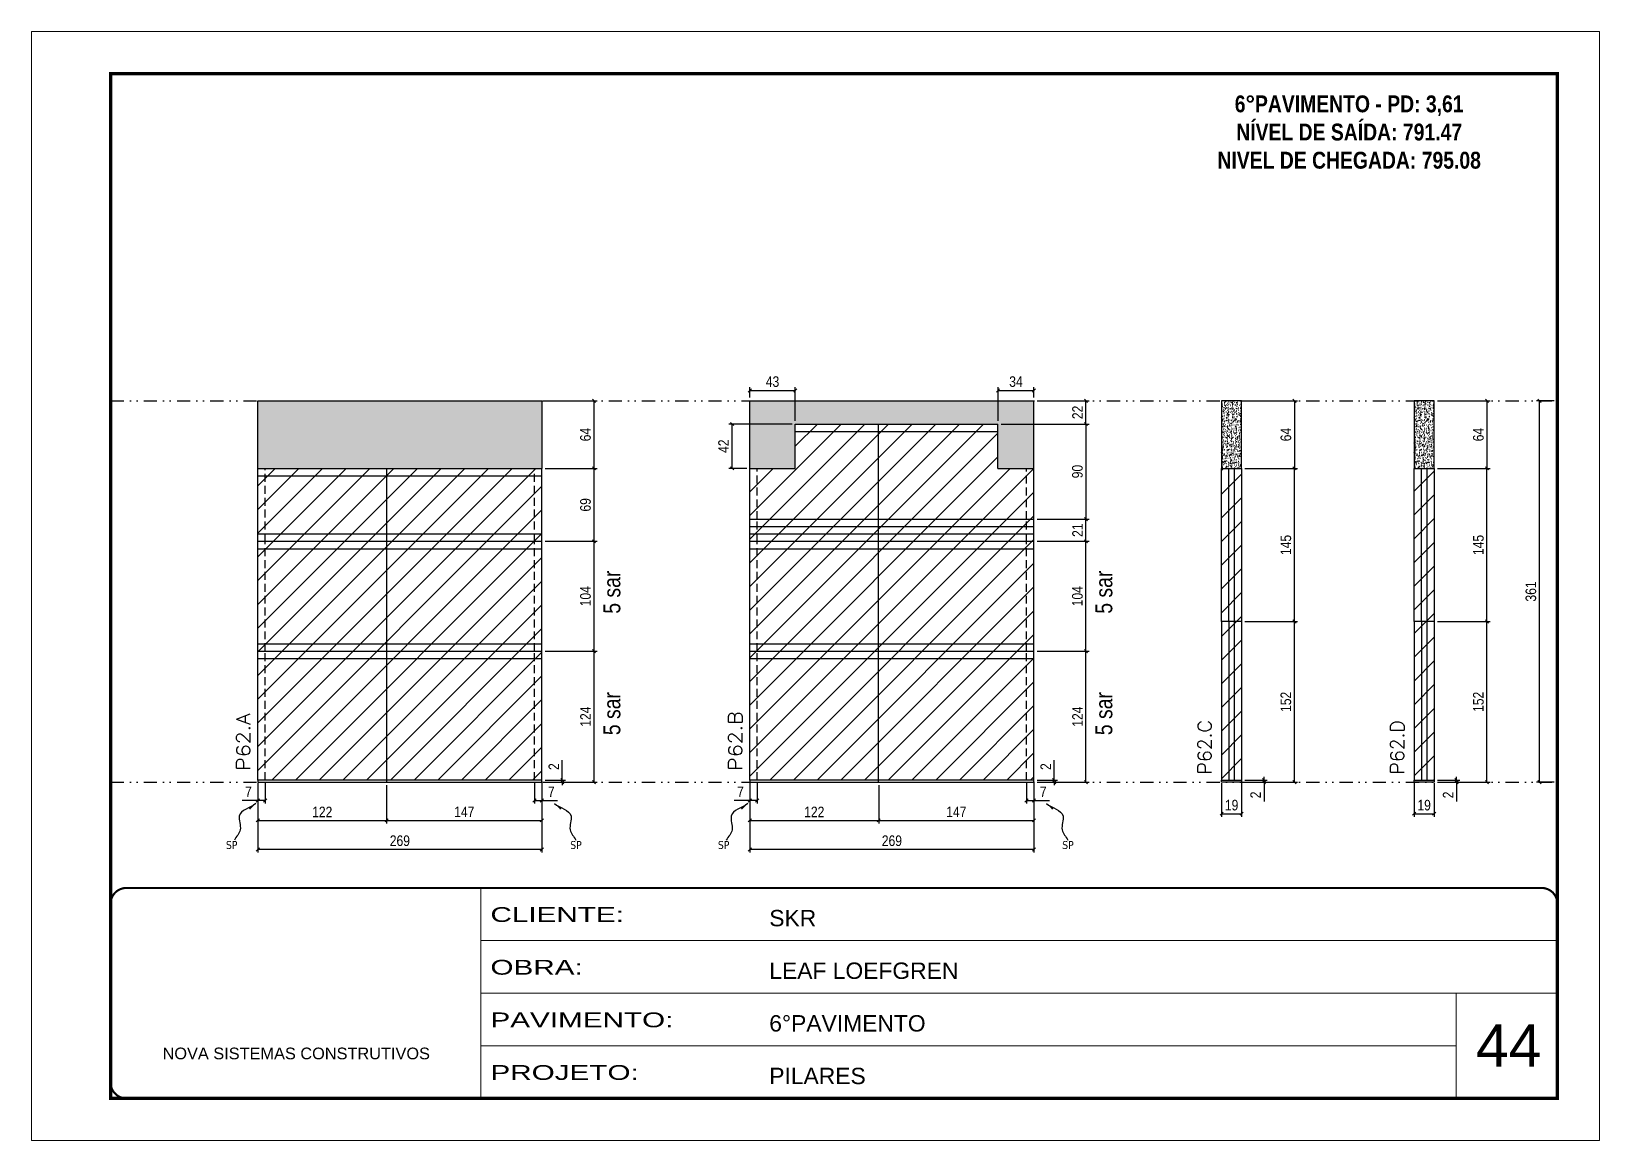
# Model space of a CAD drawing. Extents: x 14400 to 27878, y -21631 to 6985.
# Drawn here: x 19168 to 20653, y -5551 to -4501 of the extents above; entities that cross this region are included whole.
import ezdxf

# ---------------------------------------------------------------- set-up
doc = ezdxf.new("R2010")
doc.units = 0
for name, pattern in [('CONTINUO', [0]), ('DASHED', [0.75, 0.5, -0.25]), ('DIVIDE2', [0.625, 0.25, -0.125, 0, -0.125, 0, -0.125]), ('HIDDEN', [0.375, 0.25, -0.125])]:
    doc.linetypes.add(name, pattern=pattern)
for name, color, linetype, lineweight in [('CARIMBO', 255, 'Continuous', 9), ('Folhas', 255, 'Continuous', 9), ('Hachura', 251, 'Continuous', 9), ('SARRAFO DE PRESSAO', 251, 'DASHED', 9), ('Texto Seção', 7, 'Continuous', 15)]:
    doc.layers.add(name, color=color, linetype=linetype, lineweight=lineweight)
for name, color, linetype in [('COTA', 241, 'Continuous'), ('NOMENCLATURA', 7, 'Continuous'), ('Nível', 160, 'Continuous'), ('Painéis', 200, 'Continuous'), ('SARR_2.2x7', 40, 'Continuous'), ('Sarrafo de Pressão', 42, 'HIDDEN'), ('texto', 7, 'Continuous')]:
    doc.layers.add(name, color=color, linetype=linetype)
doc.styles.add('ARIAL', font='arial.ttf')
doc.styles.add('ARIAL_NARROW', font='ARIALN.TTF', dxfattribs={"height": 0.2})
doc.styles.add('COTA TECNICA', font='techl___.ttf', dxfattribs={"height": 10})
doc.styles.add('COTA TECNICA-50', font='techl___.ttf', dxfattribs={"height": 10})
doc.styles.add('REGUA-120', font='ROMANS.shx', dxfattribs={"height": 15})
doc.styles.add('ROMANC', font='techb___.ttf', dxfattribs={"height": 2.5})
doc.styles.get("Standard").update_dxf_attribs({"font": 'arial.ttf'})
doc.styles.add('Tecnologia', font='')
doc.styles.get('Tecnologia').set_extended_font_data('Forgotten Futurist')
doc.dimstyles.new('COTA PAINEL-50', dxfattribs={"dimtxt": 10, "dimasz": 3, "dimexe": 3, "dimexo": 3, "dimgap": 3, "dimtad": 1, "dimdec": 1, "dimzin": 12, "dimdsep": 46, "dimtxsty": 'COTA TECNICA-50', "dimblk1": 'OBLIQUE', "dimblk2": 'OBLIQUE', "dimsah": 1, "dimcen": 0.9, "dimclrd": 4, "dimclre": 4, "dimclrt": 240, "dimadec": 1, "dimazin": 3, "dimtfac": 1, "dimtdec": 1, "dimtmove": 0, "dimatfit": 3, "dimfxl": 1, "dimtolj": 1, "dimtzin": 12, "dimarcsym": 0})
doc.dimstyles.new('PAINEL', dxfattribs={"dimtxt": 10, "dimasz": 3, "dimexe": 3, "dimexo": 3, "dimgap": 3, "dimtad": 1, "dimdec": 1, "dimzin": 12, "dimdsep": 46, "dimtxsty": 'COTA TECNICA', "dimblk1": 'OBLIQUE', "dimblk2": 'OBLIQUE', "dimsah": 1, "dimcen": 0.9, "dimclrd": 4, "dimclre": 4, "dimclrt": 240, "dimadec": 1, "dimazin": 3, "dimtfac": 1, "dimtdec": 1, "dimtmove": 0, "dimatfit": 3, "dimfxl": 1, "dimtolj": 1, "dimtzin": 12, "dimarcsym": 0})
doc.dimstyles.get("Standard").update_dxf_attribs({"dimtxt": 0.18, "dimasz": 0.18, "dimexe": 0.18, "dimexo": 0.0625, "dimgap": 0.09, "dimtad": 0, "dimtih": 1, "dimtoh": 1, "dimdec": 4, "dimzin": 0, "dimdsep": 46, "dimtxsty": 'Standard', "dimcen": 0.09, "dimadec": 0, "dimazin": 0, "dimtfac": 1, "dimtdec": 4, "dimtofl": 0, "dimtmove": 0, "dimatfit": 3, "dimfxl": 1, "dimtolj": 1, "dimtzin": 0, "dimarcsym": 0})

msp = doc.modelspace()

# ---------------------------------------------------------------- texts
at = {"layer": 'CARIMBO', "style": 'ARIAL'}
msp.add_text('44', height=40, dxfattribs=at).set_placement((20536.33, -5480.88))
at = {"layer": 'NOMENCLATURA', "style": 'ARIAL_NARROW'}
for p in [(19726.16, -5052.25), (20192.01, -5052.25), (19726.16, -5167.22), (20192.01, -5167.22)]:
    msp.add_text('5 sar', height=16, rotation=90, dxfattribs=at).set_placement(p)
at = {"layer": 'NOMENCLATURA', "color": 2, "insert": (20416.31, -4534.96), "char_height": 16, "attachment_point": 2, "style": 'ROMANC'}
msp.add_mtext_dynamic_manual_height_columns('\\P6°PAVIMENTO - PD: 3,61\\PNÍVEL DE SAÍDA: 791.47\\PNIVEL DE CHEGADA: 795.08', width=432.3511, gutter_width=1, heights=[0], dxfattribs=at)
at = {"layer": 'texto', "color": 0, "char_height": 7.5, "attachment_point": 5}
for insert in [(19358.14, -5271.23), (19684.16, -5271.23), (19823.99, -5271.23), (20150.02, -5271.23)]:
    msp.add_mtext('{\\fTahoma|b0|i0|c0|p34;\\C4;SP}', dxfattribs=dict(at, insert=insert))
at = {"layer": 'Texto Seção', "style": 'REGUA-120', "width": 1.1}
for s, p in [('P62.A', (19375.67, -5200.98)), ('P62.B', (19841.52, -5200.98))]:
    msp.add_text(s, height=13, rotation=90, dxfattribs=at).set_placement(p)
at = {"layer": 'Texto Seção', "char_height": 13, "width": 370.6998, "attachment_point": 7, "rotation": 90, "style": 'REGUA-120'}
for s, insert in [('P62.C', (20286.02, -5204.33)), ('P62.D', (20468.33, -5204.33))]:
    msp.add_mtext(s, dxfattribs=dict(at, insert=insert))

# ---------------------------------------------------------------- blocks, each defined once
blk = doc.blocks.new('9999999999')
at = {"color": 30, "linetype": 'CONTINUO'}
for p, q in [((98564.6, 34230.2), (98564.6, 34429.4)), ((98564.6, 34379.6), (99584, 34379.6)), ((98564.6, 34329.8), (99488, 34329.8)), ((99584, 34329.8), (99488, 34329.8)), ((99488, 34329.8), (99488, 34230.2)), ((98564.6, 34280), (99488, 34280))]:
    blk.add_line(p, q, dxfattribs=at)
at = {"color": 30, "linetype": 'CONTINUO', "const_width": 2}
blk.add_lwpolyline([(99584, 34230.2), (99584, 34414.4, 0.414214), (99569, 34429.4), (98229, 34429.4, 0.414214), (98214, 34414.4), (98214, 34245.2, 0.414214), (98229, 34230.2), (99584, 34230.2)], format="xyb", dxfattribs=at)
at = {"layer": 'Folhas'}
blk.add_lwpolyline([(98139, 34190.2), (99624, 34190.2), (99624, 35240.2), (98139, 35240.2)], close=True, dxfattribs=at)
at = {"layer": 'Folhas', "color": 30, "const_width": 3}
blk.add_lwpolyline([(98214, 34230.2), (99584, 34230.2), (99584, 35200.2), (98214, 35200.2)], close=True, dxfattribs=at)
at = {"color": 7, "linetype": 'Continuous', "ltscale": 5, "style": 'ARIAL'}
for s, height, p in [('SKR', 15.48, (98837.7, 34393.1)), ('LEAF LOEFGREN', 15.483, (98837.7, 34343.3)), ('6°PAVIMENTO', 15.483, (98837.7, 34293.5)), ('NOVA SISTEMAS CONSTRUTIVOS', 11.059, (98263.2, 34267.2)), ('PILARES', 15.48, (98837.7, 34243.7))]:
    blk.add_text(s, height=height, dxfattribs=at).set_placement(p)
at = {"layer": 'Folhas', "color": 7, "style": 'Tecnologia', "width": 1.5}
for s, p in [('CLIENTE:', (98573.7, 34397.2)), ('OBRA:', (98573.7, 34347.3)), ('PAVIMENTO:', (98573.7, 34297.5)), ('PROJETO:', (98573.7, 34247.7))]:
    blk.add_text(s, height=14, dxfattribs=at).set_placement(p)
blk = doc.blocks.new('_Oblique')
at = {"color": 0, "linetype": 'ByBlock', "lineweight": -2}
blk.add_line((-0.5, -0.5), (0.5, 0.5), dxfattribs=at)
blk = doc.blocks.new('*D3712')
at = {"layer": 'COTA', "color": 4, "lineweight": -2, "transparency": 16777216}
for p, q in [((19382.9, -5212.7), (19382.9, -5278.4)), ((19651.9, -5212.7), (19651.9, -5278.4)), ((19651.9, -5275.4), (19382.9, -5275.4))]:
    blk.add_line(p, q, dxfattribs=at)
at = {"layer": 'Defpoints', "color": 0, "transparency": 16777216}
for p in [(19382.9, -5209.7), (19651.9, -5209.7), (19382.9, -5275.4)]:
    blk.add_point(p, dxfattribs=at)
at = {"layer": 'COTA', "color": 4, "lineweight": -2, "transparency": 16777216, "xscale": 3, "yscale": 3, "zscale": 3, "rotation": 180}
blk.add_blockref('_Oblique', (19382.9, -5275.4), dxfattribs=at)
at = {"layer": 'COTA', "color": 4, "lineweight": -2, "transparency": 16777216, "xscale": 3, "yscale": 3, "zscale": 3}
blk.add_blockref('_Oblique', (19651.9, -5275.4), dxfattribs=at)
at = {"layer": 'COTA', "color": 240, "transparency": 16777216, "insert": (19517.4, -5267.2), "char_height": 10, "attachment_point": 5, "style": 'COTA TECNICA'}
blk.add_mtext('\\A1;269', dxfattribs=at)
blk = doc.blocks.new('*D3713')
at = {"layer": 'COTA', "color": 4, "lineweight": -2, "transparency": 16777216}
for p, q in [((19644.9, -5212.7), (19644.9, -5232)), ((19651.9, -5214.7), (19651.9, -5232)), ((19644.9, -5229), (19651.9, -5229)), ((19651.9, -5229), (19666.6, -5229))]:
    blk.add_line(p, q, dxfattribs=at)
at = {"layer": 'Defpoints', "color": 0, "transparency": 16777216}
for p in [(19644.9, -5209.7), (19651.9, -5211.7), (19651.9, -5229)]:
    blk.add_point(p, dxfattribs=at)
at = {"layer": 'COTA', "color": 4, "lineweight": -2, "transparency": 16777216, "xscale": 3, "yscale": 3, "zscale": 3, "rotation": 180}
blk.add_blockref('_Oblique', (19644.9, -5229), dxfattribs=at)
at = {"layer": 'COTA', "color": 4, "lineweight": -2, "transparency": 16777216, "xscale": 3, "yscale": 3, "zscale": 3}
blk.add_blockref('_Oblique', (19651.9, -5229), dxfattribs=at)
at = {"layer": 'COTA', "color": 240, "transparency": 16777216, "insert": (19660.8, -5220.9), "char_height": 10, "attachment_point": 5, "style": 'COTA TECNICA-50'}
blk.add_mtext('\\A1;7', dxfattribs=at)
blk = doc.blocks.new('*D3714')
at = {"layer": 'COTA', "color": 4, "lineweight": -2, "transparency": 16777216}
for p, q in [((19382.9, -5214.7), (19382.9, -5232)), ((19389.9, -5212.7), (19389.9, -5232)), ((19382.9, -5229), (19368.2, -5229)), ((19389.9, -5229), (19382.9, -5229))]:
    blk.add_line(p, q, dxfattribs=at)
at = {"layer": 'Defpoints', "color": 0, "transparency": 16777216}
for p in [(19382.9, -5211.7), (19389.9, -5209.7), (19382.9, -5229)]:
    blk.add_point(p, dxfattribs=at)
at = {"layer": 'COTA', "color": 4, "lineweight": -2, "transparency": 16777216, "xscale": 3, "yscale": 3, "zscale": 3, "rotation": 180}
blk.add_blockref('_Oblique', (19382.9, -5229), dxfattribs=at)
at = {"layer": 'COTA', "color": 4, "lineweight": -2, "transparency": 16777216, "xscale": 3, "yscale": 3, "zscale": 3}
blk.add_blockref('_Oblique', (19389.9, -5229), dxfattribs=at)
at = {"layer": 'COTA', "color": 240, "transparency": 16777216, "insert": (19374, -5220.9), "char_height": 10, "attachment_point": 5, "style": 'COTA TECNICA-50'}
blk.add_mtext('\\A1;7', dxfattribs=at)
blk = doc.blocks.new('*D3715')
at = {"layer": 'COTA', "color": 4, "lineweight": -2, "transparency": 16777216}
for p, q in [((19671.2, -5209.7), (19671.2, -5190.9)), ((19654.9, -5209.7), (19674.2, -5209.7)), ((19654.9, -5211.7), (19674.2, -5211.7)), ((19671.2, -5211.7), (19671.2, -5209.7)), ((19671.2, -5211.7), (19671.2, -5214.7))]:
    blk.add_line(p, q, dxfattribs=at)
at = {"layer": 'Defpoints', "color": 0, "transparency": 16777216}
for p in [(19651.9, -5209.7), (19651.9, -5211.7), (19671.2, -5211.7)]:
    blk.add_point(p, dxfattribs=at)
at = {"layer": 'COTA', "color": 4, "lineweight": -2, "transparency": 16777216, "xscale": 3, "yscale": 3, "zscale": 3}
for p, rotation in [((19671.2, -5209.7), 270), ((19671.2, -5211.7), 90)]:
    blk.add_blockref('_Oblique', p, dxfattribs=dict(at, rotation=rotation))
at = {"layer": 'COTA', "color": 240, "transparency": 16777216, "insert": (19663.2, -5197), "char_height": 10, "attachment_point": 5, "rotation": 90, "style": 'COTA TECNICA-50'}
blk.add_mtext('\\A1;2', dxfattribs=at)
blk = doc.blocks.new('*D3716')
at = {"layer": 'COTA', "color": 4, "linetype": 'ByBlock', "lineweight": -2, "transparency": 16777216}
for p, q in [((19654.9, -5087.7), (19704.3, -5087.7)), ((19701.3, -5211.7), (19701.3, -5087.7)), ((19654.9, -5211.7), (19704.3, -5211.7))]:
    blk.add_line(p, q, dxfattribs=at)
at = {"layer": 'Defpoints', "color": 0, "linetype": 'ByBlock', "transparency": 16777216}
for p in [(19651.9, -5087.7), (19701.3, -5087.7), (19651.9, -5211.7)]:
    blk.add_point(p, dxfattribs=at)
at = {"layer": 'COTA', "color": 4, "linetype": 'ByBlock', "lineweight": -2, "transparency": 16777216, "xscale": 3, "yscale": 3, "zscale": 3}
for p, rotation in [((19701.3, -5087.7), 90), ((19701.3, -5211.7), 270)]:
    blk.add_blockref('_Oblique', p, dxfattribs=dict(at, rotation=rotation))
at = {"layer": 'COTA', "color": 240, "linetype": 'ByBlock', "transparency": 16777216, "insert": (19693.2, -5149.7), "char_height": 10, "attachment_point": 5, "rotation": 90, "style": 'COTA TECNICA'}
blk.add_mtext('\\A1;124', dxfattribs=at)
blk = doc.blocks.new('*D3717')
at = {"layer": 'COTA', "color": 4, "lineweight": -2, "transparency": 16777216}
for p, q in [((19504.9, -5214.7), (19504.9, -5250.9)), ((19651.9, -5214.7), (19651.9, -5250.9)), ((19504.9, -5247.9), (19651.9, -5247.9))]:
    blk.add_line(p, q, dxfattribs=at)
at = {"layer": 'Defpoints', "color": 0, "transparency": 16777216}
for p in [(19504.9, -5211.7), (19651.9, -5211.7), (19651.9, -5247.9)]:
    blk.add_point(p, dxfattribs=at)
at = {"layer": 'COTA', "color": 4, "lineweight": -2, "transparency": 16777216, "xscale": 3, "yscale": 3, "zscale": 3, "rotation": 180}
blk.add_blockref('_Oblique', (19504.9, -5247.9), dxfattribs=at)
at = {"layer": 'COTA', "color": 4, "lineweight": -2, "transparency": 16777216, "xscale": 3, "yscale": 3, "zscale": 3}
blk.add_blockref('_Oblique', (19651.9, -5247.9), dxfattribs=at)
at = {"layer": 'COTA', "color": 240, "transparency": 16777216, "insert": (19578.4, -5239.8), "char_height": 10, "attachment_point": 5, "style": 'COTA TECNICA'}
blk.add_mtext('\\A1;147', dxfattribs=at)
blk = doc.blocks.new('*D3718')
at = {"layer": 'COTA', "color": 4, "lineweight": -2, "transparency": 16777216}
for p, q in [((19382.9, -5214.7), (19382.9, -5250.9)), ((19504.9, -5214.7), (19504.9, -5250.9)), ((19382.9, -5247.9), (19504.9, -5247.9))]:
    blk.add_line(p, q, dxfattribs=at)
at = {"layer": 'Defpoints', "color": 0, "transparency": 16777216}
for p in [(19382.9, -5211.7), (19504.9, -5211.7), (19504.9, -5247.9)]:
    blk.add_point(p, dxfattribs=at)
at = {"layer": 'COTA', "color": 4, "lineweight": -2, "transparency": 16777216, "xscale": 3, "yscale": 3, "zscale": 3, "rotation": 180}
blk.add_blockref('_Oblique', (19382.9, -5247.9), dxfattribs=at)
at = {"layer": 'COTA', "color": 4, "lineweight": -2, "transparency": 16777216, "xscale": 3, "yscale": 3, "zscale": 3}
blk.add_blockref('_Oblique', (19504.9, -5247.9), dxfattribs=at)
at = {"layer": 'COTA', "color": 240, "transparency": 16777216, "insert": (19443.9, -5239.9), "char_height": 10, "attachment_point": 5, "style": 'COTA TECNICA'}
blk.add_mtext('\\A1;122', dxfattribs=at)
blk = doc.blocks.new('*D3719')
at = {"layer": 'COTA', "color": 4, "lineweight": -2, "transparency": 16777216}
for p, q in [((20295.5, -5212.7), (20295.5, -5244.6)), ((20314.5, -5212.7), (20314.5, -5244.6)), ((20295.5, -5241.6), (20314.5, -5241.6))]:
    blk.add_line(p, q, dxfattribs=at)
at = {"layer": 'Defpoints', "color": 0, "transparency": 16777216}
for p in [(20295.5, -5209.7), (20314.5, -5209.7), (20314.5, -5241.6)]:
    blk.add_point(p, dxfattribs=at)
at = {"layer": 'COTA', "color": 4, "lineweight": -2, "transparency": 16777216, "xscale": 3, "yscale": 3, "zscale": 3, "rotation": 180}
blk.add_blockref('_Oblique', (20295.5, -5241.6), dxfattribs=at)
at = {"layer": 'COTA', "color": 4, "lineweight": -2, "transparency": 16777216, "xscale": 3, "yscale": 3, "zscale": 3}
blk.add_blockref('_Oblique', (20314.5, -5241.6), dxfattribs=at)
at = {"layer": 'COTA', "color": 240, "transparency": 16777216, "insert": (20305, -5233.5), "char_height": 10, "attachment_point": 5, "style": 'COTA TECNICA'}
blk.add_mtext('\\A1;19', dxfattribs=at)
blk = doc.blocks.new('*D3720')
at = {"layer": 'COTA', "color": 4, "lineweight": -2, "transparency": 16777216}
for p, q in [((20317.5, -5209.7), (20338.7, -5209.7)), ((20317.5, -5211.7), (20338.7, -5211.7)), ((20335.7, -5209.7), (20335.7, -5206.7)), ((20335.7, -5209.7), (20335.7, -5211.7)), ((20335.7, -5211.7), (20335.7, -5229.9))]:
    blk.add_line(p, q, dxfattribs=at)
at = {"layer": 'Defpoints', "color": 0, "transparency": 16777216}
for p in [(20314.5, -5209.7), (20314.5, -5211.7), (20335.7, -5209.7)]:
    blk.add_point(p, dxfattribs=at)
at = {"layer": 'COTA', "color": 4, "lineweight": -2, "transparency": 16777216, "xscale": 3, "yscale": 3, "zscale": 3}
for p, rotation in [((20335.7, -5209.7), 270), ((20335.7, -5211.7), 90)]:
    blk.add_blockref('_Oblique', p, dxfattribs=dict(at, rotation=rotation))
at = {"layer": 'COTA', "color": 240, "transparency": 16777216, "insert": (20327.7, -5223.8), "char_height": 10, "attachment_point": 5, "rotation": 90, "style": 'COTA TECNICA-50'}
blk.add_mtext('\\A1;2', dxfattribs=at)
blk = doc.blocks.new('*D3721')
at = {"layer": 'COTA', "color": 4, "linetype": 'ByBlock', "lineweight": -2, "transparency": 16777216}
for p, q in [((20317.5, -4850.7), (20367.5, -4850.7)), ((20364.5, -4850.7), (20364.5, -4914.7)), ((20317.5, -4914.7), (20367.5, -4914.7))]:
    blk.add_line(p, q, dxfattribs=at)
at = {"layer": 'Defpoints', "color": 0, "linetype": 'ByBlock', "transparency": 16777216}
for p in [(20314.5, -4850.7), (20314.5, -4914.7), (20364.5, -4914.7)]:
    blk.add_point(p, dxfattribs=at)
at = {"layer": 'COTA', "color": 4, "linetype": 'ByBlock', "lineweight": -2, "transparency": 16777216, "xscale": 3, "yscale": 3, "zscale": 3}
for p, rotation in [((20364.5, -4850.7), 90), ((20364.5, -4914.7), 270)]:
    blk.add_blockref('_Oblique', p, dxfattribs=dict(at, rotation=rotation))
at = {"layer": 'COTA', "color": 240, "linetype": 'ByBlock', "transparency": 16777216, "insert": (20356.4, -4882.7), "char_height": 10, "attachment_point": 5, "rotation": 90, "style": 'COTA TECNICA'}
blk.add_mtext('\\A1;64', dxfattribs=at)
blk = doc.blocks.new('*D3722')
at = {"layer": 'COTA', "color": 4, "lineweight": -2, "transparency": 16777216}
for p, q in [((20317.5, -5059.7), (20367.5, -5059.7)), ((20364.5, -5211.7), (20364.5, -5059.7)), ((20317.5, -5211.7), (20367.5, -5211.7))]:
    blk.add_line(p, q, dxfattribs=at)
at = {"layer": 'Defpoints', "color": 0, "transparency": 16777216}
for p in [(20314.5, -5059.7), (20364.5, -5059.7), (20314.5, -5211.7)]:
    blk.add_point(p, dxfattribs=at)
at = {"layer": 'COTA', "color": 4, "lineweight": -2, "transparency": 16777216, "xscale": 3, "yscale": 3, "zscale": 3}
for p, rotation in [((20364.5, -5059.7), 90), ((20364.5, -5211.7), 270)]:
    blk.add_blockref('_Oblique', p, dxfattribs=dict(at, rotation=rotation))
at = {"layer": 'COTA', "color": 240, "transparency": 16777216, "insert": (20356.4, -5135.7), "char_height": 10, "attachment_point": 5, "rotation": 90, "style": 'COTA TECNICA-50'}
blk.add_mtext('\\A1;152', dxfattribs=at)
blk = doc.blocks.new('*D3723')
at = {"layer": 'COTA', "color": 4, "lineweight": -2, "transparency": 16777216}
for p, q in [((20477.8, -5212.7), (20477.8, -5244.6)), ((20496.8, -5212.7), (20496.8, -5244.6)), ((20477.8, -5241.6), (20496.8, -5241.6))]:
    blk.add_line(p, q, dxfattribs=at)
at = {"layer": 'Defpoints', "color": 0, "transparency": 16777216}
for p in [(20477.8, -5209.7), (20496.8, -5209.7), (20496.8, -5241.6)]:
    blk.add_point(p, dxfattribs=at)
at = {"layer": 'COTA', "color": 4, "lineweight": -2, "transparency": 16777216, "xscale": 3, "yscale": 3, "zscale": 3, "rotation": 180}
blk.add_blockref('_Oblique', (20477.8, -5241.6), dxfattribs=at)
at = {"layer": 'COTA', "color": 4, "lineweight": -2, "transparency": 16777216, "xscale": 3, "yscale": 3, "zscale": 3}
blk.add_blockref('_Oblique', (20496.8, -5241.6), dxfattribs=at)
at = {"layer": 'COTA', "color": 240, "transparency": 16777216, "insert": (20487.3, -5233.5), "char_height": 10, "attachment_point": 5, "style": 'COTA TECNICA'}
blk.add_mtext('\\A1;19', dxfattribs=at)
blk = doc.blocks.new('*D3724')
at = {"layer": 'COTA', "color": 4, "lineweight": -2, "transparency": 16777216}
for p, q in [((20499.8, -5209.7), (20521, -5209.7)), ((20499.8, -5211.7), (20521, -5211.7)), ((20518, -5209.7), (20518, -5206.7)), ((20518, -5209.7), (20518, -5211.7)), ((20518, -5211.7), (20518, -5229.9))]:
    blk.add_line(p, q, dxfattribs=at)
at = {"layer": 'Defpoints', "color": 0, "transparency": 16777216}
for p in [(20496.8, -5209.7), (20496.8, -5211.7), (20518, -5209.7)]:
    blk.add_point(p, dxfattribs=at)
at = {"layer": 'COTA', "color": 4, "lineweight": -2, "transparency": 16777216, "xscale": 3, "yscale": 3, "zscale": 3}
for p, rotation in [((20518, -5209.7), 270), ((20518, -5211.7), 90)]:
    blk.add_blockref('_Oblique', p, dxfattribs=dict(at, rotation=rotation))
at = {"layer": 'COTA', "color": 240, "transparency": 16777216, "insert": (20510, -5223.8), "char_height": 10, "attachment_point": 5, "rotation": 90, "style": 'COTA TECNICA-50'}
blk.add_mtext('\\A1;2', dxfattribs=at)
blk = doc.blocks.new('*D3725')
at = {"layer": 'COTA', "color": 4, "linetype": 'ByBlock', "lineweight": -2, "transparency": 16777216}
for p, q in [((20499.8, -4850.7), (20549.8, -4850.7)), ((20546.8, -4850.7), (20546.8, -4914.7)), ((20499.8, -4914.7), (20549.8, -4914.7))]:
    blk.add_line(p, q, dxfattribs=at)
at = {"layer": 'Defpoints', "color": 0, "linetype": 'ByBlock', "transparency": 16777216}
for p in [(20496.8, -4850.7), (20496.8, -4914.7), (20546.8, -4914.7)]:
    blk.add_point(p, dxfattribs=at)
at = {"layer": 'COTA', "color": 4, "linetype": 'ByBlock', "lineweight": -2, "transparency": 16777216, "xscale": 3, "yscale": 3, "zscale": 3}
for p, rotation in [((20546.8, -4850.7), 90), ((20546.8, -4914.7), 270)]:
    blk.add_blockref('_Oblique', p, dxfattribs=dict(at, rotation=rotation))
at = {"layer": 'COTA', "color": 240, "linetype": 'ByBlock', "transparency": 16777216, "insert": (20538.7, -4882.7), "char_height": 10, "attachment_point": 5, "rotation": 90, "style": 'COTA TECNICA'}
blk.add_mtext('\\A1;64', dxfattribs=at)
blk = doc.blocks.new('*D3726')
at = {"layer": 'COTA', "color": 4, "lineweight": -2, "transparency": 16777216}
for p, q in [((20499.8, -5059.7), (20549.8, -5059.7)), ((20546.8, -5211.7), (20546.8, -5059.7)), ((20499.8, -5211.7), (20549.8, -5211.7))]:
    blk.add_line(p, q, dxfattribs=at)
at = {"layer": 'Defpoints', "color": 0, "transparency": 16777216}
for p in [(20496.8, -5059.7), (20546.8, -5059.7), (20496.8, -5211.7)]:
    blk.add_point(p, dxfattribs=at)
at = {"layer": 'COTA', "color": 4, "lineweight": -2, "transparency": 16777216, "xscale": 3, "yscale": 3, "zscale": 3}
for p, rotation in [((20546.8, -5059.7), 90), ((20546.8, -5211.7), 270)]:
    blk.add_blockref('_Oblique', p, dxfattribs=dict(at, rotation=rotation))
at = {"layer": 'COTA', "color": 240, "transparency": 16777216, "insert": (20538.7, -5135.7), "char_height": 10, "attachment_point": 5, "rotation": 90, "style": 'COTA TECNICA-50'}
blk.add_mtext('\\A1;152', dxfattribs=at)
blk = doc.blocks.new('*D3727')
at = {"layer": 'COTA', "color": 4, "lineweight": -2, "transparency": 16777216}
for p, q in [((20317.5, -4914.7), (20367.5, -4914.7)), ((20364.5, -5059.7), (20364.5, -4914.7)), ((20317.5, -5059.7), (20367.5, -5059.7))]:
    blk.add_line(p, q, dxfattribs=at)
at = {"layer": 'Defpoints', "color": 0, "transparency": 16777216}
for p in [(20314.5, -4914.7), (20364.5, -4914.7), (20314.5, -5059.7)]:
    blk.add_point(p, dxfattribs=at)
at = {"layer": 'COTA', "color": 4, "lineweight": -2, "transparency": 16777216, "xscale": 3, "yscale": 3, "zscale": 3}
for p, rotation in [((20364.5, -4914.7), 90), ((20364.5, -5059.7), 270)]:
    blk.add_blockref('_Oblique', p, dxfattribs=dict(at, rotation=rotation))
at = {"layer": 'COTA', "color": 240, "transparency": 16777216, "insert": (20356.4, -4987.2), "char_height": 10, "attachment_point": 5, "rotation": 90, "style": 'COTA TECNICA'}
blk.add_mtext('\\A1;145', dxfattribs=at)
blk = doc.blocks.new('*D3728')
at = {"layer": 'COTA', "color": 4, "lineweight": -2, "transparency": 16777216}
for p, q in [((20499.8, -4914.7), (20549.8, -4914.7)), ((20546.8, -5059.7), (20546.8, -4914.7)), ((20499.8, -5059.7), (20549.8, -5059.7))]:
    blk.add_line(p, q, dxfattribs=at)
at = {"layer": 'Defpoints', "color": 0, "transparency": 16777216}
for p in [(20496.8, -4914.7), (20546.8, -4914.7), (20496.8, -5059.7)]:
    blk.add_point(p, dxfattribs=at)
at = {"layer": 'COTA', "color": 4, "lineweight": -2, "transparency": 16777216, "xscale": 3, "yscale": 3, "zscale": 3}
for p, rotation in [((20546.8, -4914.7), 90), ((20546.8, -5059.7), 270)]:
    blk.add_blockref('_Oblique', p, dxfattribs=dict(at, rotation=rotation))
at = {"layer": 'COTA', "color": 240, "transparency": 16777216, "insert": (20538.7, -4987.2), "char_height": 10, "attachment_point": 5, "rotation": 90, "style": 'COTA TECNICA'}
blk.add_mtext('\\A1;145', dxfattribs=at)
blk = doc.blocks.new('*D3729')
at = {"layer": 'COTA', "color": 4, "lineweight": -2, "transparency": 16777216}
for p, q in [((19654.9, -4983.7), (19704.3, -4983.7)), ((19701.3, -5087.7), (19701.3, -4983.7)), ((19654.9, -5087.7), (19704.3, -5087.7))]:
    blk.add_line(p, q, dxfattribs=at)
at = {"layer": 'Defpoints', "color": 0, "transparency": 16777216}
for p in [(19651.9, -4983.7), (19701.3, -4983.7), (19651.9, -5087.7)]:
    blk.add_point(p, dxfattribs=at)
at = {"layer": 'COTA', "color": 4, "lineweight": -2, "transparency": 16777216, "xscale": 3, "yscale": 3, "zscale": 3}
for p, rotation in [((19701.3, -4983.7), 90), ((19701.3, -5087.7), 270)]:
    blk.add_blockref('_Oblique', p, dxfattribs=dict(at, rotation=rotation))
at = {"layer": 'COTA', "color": 240, "transparency": 16777216, "insert": (19693.2, -5035.7), "char_height": 10, "attachment_point": 5, "rotation": 90, "style": 'COTA TECNICA'}
blk.add_mtext('\\A1;104', dxfattribs=at)
blk = doc.blocks.new('*D3730')
at = {"layer": 'COTA', "color": 4, "lineweight": -2, "transparency": 16777216}
for p, q in [((19848.8, -5212.7), (19848.8, -5278.4)), ((20117.8, -5212.7), (20117.8, -5278.4)), ((20117.8, -5275.4), (19848.8, -5275.4))]:
    blk.add_line(p, q, dxfattribs=at)
at = {"layer": 'Defpoints', "color": 0, "transparency": 16777216}
for p in [(19848.8, -5209.7), (20117.8, -5209.7), (19848.8, -5275.4)]:
    blk.add_point(p, dxfattribs=at)
at = {"layer": 'COTA', "color": 4, "lineweight": -2, "transparency": 16777216, "xscale": 3, "yscale": 3, "zscale": 3, "rotation": 180}
blk.add_blockref('_Oblique', (19848.8, -5275.4), dxfattribs=at)
at = {"layer": 'COTA', "color": 4, "lineweight": -2, "transparency": 16777216, "xscale": 3, "yscale": 3, "zscale": 3}
blk.add_blockref('_Oblique', (20117.8, -5275.4), dxfattribs=at)
at = {"layer": 'COTA', "color": 240, "transparency": 16777216, "insert": (19983.3, -5267.2), "char_height": 10, "attachment_point": 5, "style": 'COTA TECNICA'}
blk.add_mtext('\\A1;269', dxfattribs=at)
blk = doc.blocks.new('*D3731')
at = {"layer": 'COTA', "color": 4, "lineweight": -2, "transparency": 16777216}
for p, q in [((20110.8, -5212.7), (20110.8, -5232)), ((20117.8, -5214.7), (20117.8, -5232)), ((20110.8, -5229), (20117.8, -5229)), ((20117.8, -5229), (20132.5, -5229))]:
    blk.add_line(p, q, dxfattribs=at)
at = {"layer": 'Defpoints', "color": 0, "transparency": 16777216}
for p in [(20110.8, -5209.7), (20117.8, -5211.7), (20117.8, -5229)]:
    blk.add_point(p, dxfattribs=at)
at = {"layer": 'COTA', "color": 4, "lineweight": -2, "transparency": 16777216, "xscale": 3, "yscale": 3, "zscale": 3, "rotation": 180}
blk.add_blockref('_Oblique', (20110.8, -5229), dxfattribs=at)
at = {"layer": 'COTA', "color": 4, "lineweight": -2, "transparency": 16777216, "xscale": 3, "yscale": 3, "zscale": 3}
blk.add_blockref('_Oblique', (20117.8, -5229), dxfattribs=at)
at = {"layer": 'COTA', "color": 240, "transparency": 16777216, "insert": (20126.6, -5220.9), "char_height": 10, "attachment_point": 5, "style": 'COTA TECNICA-50'}
blk.add_mtext('\\A1;7', dxfattribs=at)
blk = doc.blocks.new('*D3732')
at = {"layer": 'COTA', "color": 4, "lineweight": -2, "transparency": 16777216}
for p, q in [((19848.8, -5214.7), (19848.8, -5232)), ((19855.8, -5212.7), (19855.8, -5232)), ((19848.8, -5229), (19834, -5229)), ((19855.8, -5229), (19848.8, -5229))]:
    blk.add_line(p, q, dxfattribs=at)
at = {"layer": 'Defpoints', "color": 0, "transparency": 16777216}
for p in [(19848.8, -5211.7), (19855.8, -5209.7), (19848.8, -5229)]:
    blk.add_point(p, dxfattribs=at)
at = {"layer": 'COTA', "color": 4, "lineweight": -2, "transparency": 16777216, "xscale": 3, "yscale": 3, "zscale": 3, "rotation": 180}
blk.add_blockref('_Oblique', (19848.8, -5229), dxfattribs=at)
at = {"layer": 'COTA', "color": 4, "lineweight": -2, "transparency": 16777216, "xscale": 3, "yscale": 3, "zscale": 3}
blk.add_blockref('_Oblique', (19855.8, -5229), dxfattribs=at)
at = {"layer": 'COTA', "color": 240, "transparency": 16777216, "insert": (19839.9, -5220.9), "char_height": 10, "attachment_point": 5, "style": 'COTA TECNICA-50'}
blk.add_mtext('\\A1;7', dxfattribs=at)
blk = doc.blocks.new('*D3733')
at = {"layer": 'COTA', "color": 4, "lineweight": -2, "transparency": 16777216}
for p, q in [((20137, -5209.7), (20137, -5190.9)), ((20120.8, -5209.7), (20140, -5209.7)), ((20120.8, -5211.7), (20140, -5211.7)), ((20137, -5211.7), (20137, -5209.7)), ((20137, -5211.7), (20137, -5214.7))]:
    blk.add_line(p, q, dxfattribs=at)
at = {"layer": 'Defpoints', "color": 0, "transparency": 16777216}
for p in [(20117.8, -5209.7), (20117.8, -5211.7), (20137, -5211.7)]:
    blk.add_point(p, dxfattribs=at)
at = {"layer": 'COTA', "color": 4, "lineweight": -2, "transparency": 16777216, "xscale": 3, "yscale": 3, "zscale": 3}
for p, rotation in [((20137, -5209.7), 270), ((20137, -5211.7), 90)]:
    blk.add_blockref('_Oblique', p, dxfattribs=dict(at, rotation=rotation))
at = {"layer": 'COTA', "color": 240, "transparency": 16777216, "insert": (20129, -5197), "char_height": 10, "attachment_point": 5, "rotation": 90, "style": 'COTA TECNICA-50'}
blk.add_mtext('\\A1;2', dxfattribs=at)
blk = doc.blocks.new('*D3734')
at = {"layer": 'COTA', "color": 4, "linetype": 'ByBlock', "lineweight": -2, "transparency": 16777216}
for p, q in [((20120.8, -5087.7), (20170.1, -5087.7)), ((20167.1, -5211.7), (20167.1, -5087.7)), ((20120.8, -5211.7), (20170.1, -5211.7))]:
    blk.add_line(p, q, dxfattribs=at)
at = {"layer": 'Defpoints', "color": 0, "linetype": 'ByBlock', "transparency": 16777216}
for p in [(20117.8, -5087.7), (20167.1, -5087.7), (20117.8, -5211.7)]:
    blk.add_point(p, dxfattribs=at)
at = {"layer": 'COTA', "color": 4, "linetype": 'ByBlock', "lineweight": -2, "transparency": 16777216, "xscale": 3, "yscale": 3, "zscale": 3}
for p, rotation in [((20167.1, -5087.7), 90), ((20167.1, -5211.7), 270)]:
    blk.add_blockref('_Oblique', p, dxfattribs=dict(at, rotation=rotation))
at = {"layer": 'COTA', "color": 240, "linetype": 'ByBlock', "transparency": 16777216, "insert": (20159.1, -5149.7), "char_height": 10, "attachment_point": 5, "rotation": 90, "style": 'COTA TECNICA'}
blk.add_mtext('\\A1;124', dxfattribs=at)
blk = doc.blocks.new('*D3735')
at = {"layer": 'COTA', "color": 4, "lineweight": -2, "transparency": 16777216}
for p, q in [((19970.8, -5214.7), (19970.8, -5250.9)), ((20117.8, -5214.7), (20117.8, -5250.9)), ((19970.8, -5247.9), (20117.8, -5247.9))]:
    blk.add_line(p, q, dxfattribs=at)
at = {"layer": 'Defpoints', "color": 0, "transparency": 16777216}
for p in [(19970.8, -5211.7), (20117.8, -5211.7), (20117.8, -5247.9)]:
    blk.add_point(p, dxfattribs=at)
at = {"layer": 'COTA', "color": 4, "lineweight": -2, "transparency": 16777216, "xscale": 3, "yscale": 3, "zscale": 3, "rotation": 180}
blk.add_blockref('_Oblique', (19970.8, -5247.9), dxfattribs=at)
at = {"layer": 'COTA', "color": 4, "lineweight": -2, "transparency": 16777216, "xscale": 3, "yscale": 3, "zscale": 3}
blk.add_blockref('_Oblique', (20117.8, -5247.9), dxfattribs=at)
at = {"layer": 'COTA', "color": 240, "transparency": 16777216, "insert": (20044.3, -5239.8), "char_height": 10, "attachment_point": 5, "style": 'COTA TECNICA'}
blk.add_mtext('\\A1;147', dxfattribs=at)
blk = doc.blocks.new('*D3736')
at = {"layer": 'COTA', "color": 4, "lineweight": -2, "transparency": 16777216}
for p, q in [((19848.8, -5214.7), (19848.8, -5250.9)), ((19970.8, -5214.7), (19970.8, -5250.9)), ((19848.8, -5247.9), (19970.8, -5247.9))]:
    blk.add_line(p, q, dxfattribs=at)
at = {"layer": 'Defpoints', "color": 0, "transparency": 16777216}
for p in [(19848.8, -5211.7), (19970.8, -5211.7), (19970.8, -5247.9)]:
    blk.add_point(p, dxfattribs=at)
at = {"layer": 'COTA', "color": 4, "lineweight": -2, "transparency": 16777216, "xscale": 3, "yscale": 3, "zscale": 3, "rotation": 180}
blk.add_blockref('_Oblique', (19848.8, -5247.9), dxfattribs=at)
at = {"layer": 'COTA', "color": 4, "lineweight": -2, "transparency": 16777216, "xscale": 3, "yscale": 3, "zscale": 3}
blk.add_blockref('_Oblique', (19970.8, -5247.9), dxfattribs=at)
at = {"layer": 'COTA', "color": 240, "transparency": 16777216, "insert": (19909.8, -5239.9), "char_height": 10, "attachment_point": 5, "style": 'COTA TECNICA'}
blk.add_mtext('\\A1;122', dxfattribs=at)
blk = doc.blocks.new('*D3737')
at = {"layer": 'COTA', "color": 4, "lineweight": -2, "transparency": 16777216}
for p, q in [((20120.8, -4983.7), (20170.1, -4983.7)), ((20167.1, -5087.7), (20167.1, -4983.7)), ((20120.8, -5087.7), (20170.1, -5087.7))]:
    blk.add_line(p, q, dxfattribs=at)
at = {"layer": 'Defpoints', "color": 0, "transparency": 16777216}
for p in [(20117.8, -4983.7), (20167.1, -4983.7), (20117.8, -5087.7)]:
    blk.add_point(p, dxfattribs=at)
at = {"layer": 'COTA', "color": 4, "lineweight": -2, "transparency": 16777216, "xscale": 3, "yscale": 3, "zscale": 3}
for p, rotation in [((20167.1, -4983.7), 90), ((20167.1, -5087.7), 270)]:
    blk.add_blockref('_Oblique', p, dxfattribs=dict(at, rotation=rotation))
at = {"layer": 'COTA', "color": 240, "transparency": 16777216, "insert": (20159, -5035.7), "char_height": 10, "attachment_point": 5, "rotation": 90, "style": 'COTA TECNICA'}
blk.add_mtext('\\A1;104', dxfattribs=at)
blk = doc.blocks.new('*D3738')
at = {"layer": 'COTA', "color": 4, "lineweight": -2, "transparency": 16777216}
for p, q in [((20610.5, -4850.7), (20593.6, -4850.7)), ((20596.6, -5211.7), (20596.6, -4850.7)), ((20610.5, -5211.7), (20593.6, -5211.7))]:
    blk.add_line(p, q, dxfattribs=at)
at = {"layer": 'Defpoints', "color": 0, "transparency": 16777216}
for p in [(20596.6, -4850.7), (20613.5, -4850.7), (20613.5, -5211.7)]:
    blk.add_point(p, dxfattribs=at)
at = {"layer": 'COTA', "color": 4, "lineweight": -2, "transparency": 16777216, "xscale": 3, "yscale": 3, "zscale": 3}
for p, rotation in [((20596.6, -4850.7), 90), ((20596.6, -5211.7), 270)]:
    blk.add_blockref('_Oblique', p, dxfattribs=dict(at, rotation=rotation))
at = {"layer": 'COTA', "color": 240, "transparency": 16777216, "insert": (20588.4, -5031.2), "char_height": 10, "attachment_point": 5, "rotation": 90, "style": 'COTA TECNICA'}
blk.add_mtext('\\A1;361', dxfattribs=at)
blk = doc.blocks.new('*D3739')
at = {"layer": 'COTA', "color": 4, "lineweight": -2, "transparency": 16777216}
for p, q in [((19654.9, -4914.7), (19704.3, -4914.7)), ((19701.3, -4983.7), (19701.3, -4914.7)), ((19654.9, -4983.7), (19704.3, -4983.7))]:
    blk.add_line(p, q, dxfattribs=at)
at = {"layer": 'Defpoints', "color": 0, "transparency": 16777216}
for p in [(19651.9, -4914.7), (19701.3, -4914.7), (19651.9, -4983.7)]:
    blk.add_point(p, dxfattribs=at)
at = {"layer": 'COTA', "color": 4, "lineweight": -2, "transparency": 16777216, "xscale": 3, "yscale": 3, "zscale": 3}
for p, rotation in [((19701.3, -4914.7), 90), ((19701.3, -4983.7), 270)]:
    blk.add_blockref('_Oblique', p, dxfattribs=dict(at, rotation=rotation))
at = {"layer": 'COTA', "color": 240, "transparency": 16777216, "insert": (19693.2, -4949.2), "char_height": 10, "attachment_point": 5, "rotation": 90, "style": 'COTA TECNICA'}
blk.add_mtext('\\A1;69', dxfattribs=at)
blk = doc.blocks.new('*D3740')
at = {"layer": 'COTA', "color": 4, "lineweight": -2, "transparency": 16777216}
for p, q in [((19654.9, -4850.7), (19704.3, -4850.7)), ((19701.3, -4914.7), (19701.3, -4850.7)), ((19654.9, -4914.7), (19704.3, -4914.7))]:
    blk.add_line(p, q, dxfattribs=at)
at = {"layer": 'Defpoints', "color": 0, "transparency": 16777216}
for p in [(19651.9, -4850.7), (19701.3, -4850.7), (19651.9, -4914.7)]:
    blk.add_point(p, dxfattribs=at)
at = {"layer": 'COTA', "color": 4, "lineweight": -2, "transparency": 16777216, "xscale": 3, "yscale": 3, "zscale": 3}
for p, rotation in [((19701.3, -4850.7), 90), ((19701.3, -4914.7), 270)]:
    blk.add_blockref('_Oblique', p, dxfattribs=dict(at, rotation=rotation))
at = {"layer": 'COTA', "color": 240, "transparency": 16777216, "insert": (19693.2, -4882.7), "char_height": 10, "attachment_point": 5, "rotation": 90, "style": 'COTA TECNICA'}
blk.add_mtext('\\A1;64', dxfattribs=at)
blk = doc.blocks.new('*D3741')
at = {"layer": 'COTA', "color": 4, "lineweight": -2, "transparency": 16777216}
for p, q in [((19848.8, -4847.7), (19848.8, -4837.9)), ((19848.8, -4840.9), (19891.8, -4840.9)), ((19891.8, -4869.7), (19891.8, -4837.9))]:
    blk.add_line(p, q, dxfattribs=at)
at = {"layer": 'Defpoints', "color": 0, "transparency": 16777216}
for p in [(19891.8, -4840.9), (19848.8, -4850.7), (19891.8, -4872.7)]:
    blk.add_point(p, dxfattribs=at)
at = {"layer": 'COTA', "color": 4, "lineweight": -2, "transparency": 16777216, "xscale": 3, "yscale": 3, "zscale": 3, "rotation": 180}
blk.add_blockref('_Oblique', (19848.8, -4840.9), dxfattribs=at)
at = {"layer": 'COTA', "color": 4, "lineweight": -2, "transparency": 16777216, "xscale": 3, "yscale": 3, "zscale": 3}
blk.add_blockref('_Oblique', (19891.8, -4840.9), dxfattribs=at)
at = {"layer": 'COTA', "color": 240, "transparency": 16777216, "insert": (19870.3, -4832.6), "char_height": 10, "attachment_point": 5, "style": 'COTA TECNICA'}
blk.add_mtext('\\A1;43', dxfattribs=at)
blk = doc.blocks.new('*D3742')
at = {"layer": 'COTA', "color": 4, "lineweight": -2, "transparency": 16777216}
for p, q in [((20083.8, -4869.7), (20083.8, -4837.9)), ((20083.8, -4840.9), (20117.8, -4840.9)), ((20117.8, -4847.7), (20117.8, -4837.9))]:
    blk.add_line(p, q, dxfattribs=at)
at = {"layer": 'Defpoints', "color": 0, "transparency": 16777216}
for p in [(20117.8, -4840.9), (20117.8, -4850.7), (20083.8, -4872.7)]:
    blk.add_point(p, dxfattribs=at)
at = {"layer": 'COTA', "color": 4, "lineweight": -2, "transparency": 16777216, "xscale": 3, "yscale": 3, "zscale": 3, "rotation": 180}
blk.add_blockref('_Oblique', (20083.8, -4840.9), dxfattribs=at)
at = {"layer": 'COTA', "color": 4, "lineweight": -2, "transparency": 16777216, "xscale": 3, "yscale": 3, "zscale": 3}
blk.add_blockref('_Oblique', (20117.8, -4840.9), dxfattribs=at)
at = {"layer": 'COTA', "color": 240, "transparency": 16777216, "insert": (20100.8, -4832.6), "char_height": 10, "attachment_point": 5, "style": 'COTA TECNICA'}
blk.add_mtext('\\A1;34', dxfattribs=at)
blk = doc.blocks.new('*D3743')
at = {"layer": 'COTA', "color": 4, "lineweight": -2, "transparency": 16777216}
for p, q in [((19888.8, -4872.7), (19829, -4872.7)), ((19832, -4914.7), (19832, -4872.7)), ((19845.8, -4914.7), (19829, -4914.7))]:
    blk.add_line(p, q, dxfattribs=at)
at = {"layer": 'Defpoints', "color": 0, "transparency": 16777216}
for p in [(19832, -4872.7), (19891.8, -4872.7), (19848.8, -4914.7)]:
    blk.add_point(p, dxfattribs=at)
at = {"layer": 'COTA', "color": 4, "lineweight": -2, "transparency": 16777216, "xscale": 3, "yscale": 3, "zscale": 3}
for p, rotation in [((19832, -4872.7), 90), ((19832, -4914.7), 270)]:
    blk.add_blockref('_Oblique', p, dxfattribs=dict(at, rotation=rotation))
at = {"layer": 'COTA', "color": 240, "transparency": 16777216, "insert": (19823.9, -4893.7), "char_height": 10, "attachment_point": 5, "rotation": 90, "style": 'COTA TECNICA'}
blk.add_mtext('\\A1;42', dxfattribs=at)
blk = doc.blocks.new('*D3745')
at = {"layer": 'COTA', "color": 4, "lineweight": -2, "transparency": 16777216}
for p, q in [((20086.8, -4872.7), (20170.1, -4872.7)), ((20167.1, -4872.7), (20167.1, -4962.7)), ((20120.8, -4962.7), (20170.1, -4962.7))]:
    blk.add_line(p, q, dxfattribs=at)
at = {"layer": 'Defpoints', "color": 0, "transparency": 16777216}
for p in [(20083.8, -4872.7), (20117.8, -4962.7), (20167.1, -4962.7)]:
    blk.add_point(p, dxfattribs=at)
at = {"layer": 'COTA', "color": 4, "lineweight": -2, "transparency": 16777216, "xscale": 3, "yscale": 3, "zscale": 3}
for p, rotation in [((20167.1, -4872.7), 90), ((20167.1, -4962.7), 270)]:
    blk.add_blockref('_Oblique', p, dxfattribs=dict(at, rotation=rotation))
at = {"layer": 'COTA', "color": 240, "transparency": 16777216, "insert": (20159, -4917.7), "char_height": 10, "attachment_point": 5, "rotation": 90, "style": 'COTA TECNICA'}
blk.add_mtext('\\A1;90', dxfattribs=at)
blk = doc.blocks.new('*D3746')
at = {"layer": 'COTA', "color": 4, "lineweight": -2, "transparency": 16777216}
for p, q in [((20120.8, -4962.7), (20170.1, -4962.7)), ((20167.1, -4983.7), (20167.1, -4962.7)), ((20120.8, -4983.7), (20170.1, -4983.7))]:
    blk.add_line(p, q, dxfattribs=at)
at = {"layer": 'Defpoints', "color": 0, "transparency": 16777216}
for p in [(20117.8, -4962.7), (20167.1, -4962.7), (20117.8, -4983.7)]:
    blk.add_point(p, dxfattribs=at)
at = {"layer": 'COTA', "color": 4, "lineweight": -2, "transparency": 16777216, "xscale": 3, "yscale": 3, "zscale": 3}
for p, rotation in [((20167.1, -4962.7), 90), ((20167.1, -4983.7), 270)]:
    blk.add_blockref('_Oblique', p, dxfattribs=dict(at, rotation=rotation))
at = {"layer": 'COTA', "color": 240, "transparency": 16777216, "insert": (20159.1, -4973.2), "char_height": 10, "attachment_point": 5, "rotation": 90, "style": 'COTA TECNICA'}
blk.add_mtext('\\A1;21', dxfattribs=at)
blk = doc.blocks.new('*D3747')
at = {"layer": 'COTA', "color": 4, "lineweight": -2, "transparency": 16777216}
for p, q in [((20120.8, -4850.7), (20170.1, -4850.7)), ((20167.1, -4872.7), (20167.1, -4850.7)), ((20086.8, -4872.7), (20170.1, -4872.7))]:
    blk.add_line(p, q, dxfattribs=at)
at = {"layer": 'Defpoints', "color": 0, "transparency": 16777216}
for p in [(20117.8, -4850.7), (20167.1, -4850.7), (20083.8, -4872.7)]:
    blk.add_point(p, dxfattribs=at)
at = {"layer": 'COTA', "color": 4, "lineweight": -2, "transparency": 16777216, "xscale": 3, "yscale": 3, "zscale": 3}
for p, rotation in [((20167.1, -4850.7), 90), ((20167.1, -4872.7), 270)]:
    blk.add_blockref('_Oblique', p, dxfattribs=dict(at, rotation=rotation))
at = {"layer": 'COTA', "color": 240, "transparency": 16777216, "insert": (20159.1, -4861.7), "char_height": 10, "attachment_point": 5, "rotation": 90, "style": 'COTA TECNICA'}
blk.add_mtext('\\A1;22', dxfattribs=at)

# ---------------------------------------------------------------- dimensions: what is measured, and where the dimension line sits
at = {"layer": 'COTA'}
for base, p1, p2, dimstyle, picture, middle in [((19891.77, -4840.86), (19848.77, -4850.74), (19891.77, -4872.74), 'PAINEL', '*D3741', (19870.27, -4832.64)), ((20117.77, -4840.86), (20083.77, -4872.74), (20117.77, -4850.74), 'PAINEL', '*D3742', (20100.77, -4832.64)), ((19504.91, -5247.92), (19382.91, -5211.74), (19504.91, -5211.74), 'PAINEL', '*D3718', (19443.91, -5239.86)), ((19651.91, -5228.98), (19644.91, -5209.74), (19651.91, -5211.74), 'COTA PAINEL-50', '*D3713', (19660.78, -5220.91)), ((19970.77, -5247.92), (19848.77, -5211.74), (19970.77, -5211.74), 'PAINEL', '*D3736', (19909.77, -5239.86)), ((20117.77, -5228.98), (20110.77, -5209.74), (20117.77, -5211.74), 'COTA PAINEL-50', '*D3731', (20126.63, -5220.91))]:
    dim = msp.add_linear_dim(base=base, p1=p1, p2=p2, dimstyle=dimstyle, dxfattribs=at)
    dim.commit()
    dim.dimension.update_dxf_attribs({"geometry": picture, "text_midpoint": middle})
for base, p1, p2, angle, dimstyle, picture, middle in [((19701.28, -4850.74), (19651.91, -4914.74), (19651.91, -4850.74), 90, 'PAINEL', '*D3740', (19693.18, -4882.74)), ((20167.14, -4850.74), (20083.77, -4872.74), (20117.77, -4850.74), 90, 'PAINEL', '*D3747', (20159.14, -4861.74)), ((20596.63, -4850.74), (20613.47, -5211.74), (20613.47, -4850.74), 90, 'PAINEL', '*D3738', (20588.41, -5031.24)), ((19832, -4872.74), (19848.77, -4914.74), (19891.77, -4872.74), 90, 'PAINEL', '*D3743', (19823.93, -4893.74)), ((20167.14, -4962.74), (20083.77, -4872.74), (20117.77, -4962.74), 90, 'PAINEL', '*D3745', (20159, -4917.74)), ((19701.28, -4914.74), (19651.91, -4983.74), (19651.91, -4914.74), 90, 'PAINEL', '*D3739', (19693.15, -4949.24)), ((20364.46, -4914.74), (20314.47, -5059.74), (20314.47, -4914.74), 90, 'PAINEL', '*D3727', (20356.35, -4987.24)), ((20546.77, -4914.74), (20496.78, -5059.74), (20496.78, -4914.74), 90, 'PAINEL', '*D3728', (20538.66, -4987.24)), ((20167.14, -4962.74), (20117.77, -4983.74), (20117.77, -4962.74), 90, 'PAINEL', '*D3746', (20159.08, -4973.24)), ((19701.28, -4983.74), (19651.91, -5087.74), (19651.91, -4983.74), 90, 'PAINEL', '*D3729', (19693.18, -5035.74)), ((20167.14, -4983.74), (20117.77, -5087.74), (20117.77, -4983.74), 90, 'PAINEL', '*D3737', (20159.03, -5035.74)), ((20364.46, -5059.74), (20314.47, -5211.74), (20314.47, -5059.74), 90, 'COTA PAINEL-50', '*D3722', (20356.35, -5135.74)), ((20546.77, -5059.74), (20496.78, -5211.74), (20496.78, -5059.74), 90, 'COTA PAINEL-50', '*D3726', (20538.66, -5135.74)), ((19382.91, -5228.98), (19389.91, -5209.74), (19382.91, -5211.74), 180, 'COTA PAINEL-50', '*D3714', (19374.05, -5220.91)), ((19848.77, -5228.98), (19855.77, -5209.74), (19848.77, -5211.74), 180, 'COTA PAINEL-50', '*D3732', (19839.9, -5220.91))]:
    dim = msp.add_linear_dim(base=base, p1=p1, p2=p2, angle=angle, dimstyle=dimstyle, dxfattribs=at)
    dim.commit()
    dim.dimension.update_dxf_attribs({"geometry": picture, "text_midpoint": middle})
at = {"layer": 'COTA', "linetype": 'ByBlock'}
for base, p1, p2, picture, middle in [((20364.46, -4914.74), (20314.47, -4850.74), (20314.47, -4914.74), '*D3721', (20356.36, -4882.74)), ((20546.77, -4914.74), (20496.78, -4850.74), (20496.78, -4914.74), '*D3725', (20538.67, -4882.74))]:
    dim = msp.add_linear_dim(base=base, p1=p1, p2=p2, angle=90, dimstyle='PAINEL', dxfattribs=at)
    dim.commit()
    dim.dimension.update_dxf_attribs({"geometry": picture, "text_midpoint": middle})
for p1, p2, picture, middle in [((19651.91, -5211.74), (19651.91, -5087.74), '*D3716', (19693.21, -5149.74)), ((20117.77, -5211.74), (20117.77, -5087.74), '*D3734', (20159.06, -5149.74))]:
    dim = msp.add_aligned_dim(p1=p1, p2=p2, distance=-49.37, dimstyle='PAINEL', dxfattribs=at)
    dim.commit()
    dim.dimension.update_dxf_attribs({"geometry": picture, "text_midpoint": middle})
at = {"layer": 'COTA'}
for base, p1, p2, picture, middle in [((19671.17, -5211.74), (19651.91, -5209.74), (19651.91, -5211.74), '*D3715', (19671.17, -5196.99)), ((20137.03, -5211.74), (20117.77, -5209.74), (20117.77, -5211.74), '*D3733', (20137.03, -5196.99)), ((20335.67, -5209.74), (20314.47, -5211.74), (20314.47, -5209.74), '*D3720', (20335.67, -5223.8)), ((20517.97, -5209.74), (20496.78, -5211.74), (20496.78, -5209.74), '*D3724', (20517.97, -5223.8))]:
    dim = msp.add_linear_dim(base=base, p1=p1, p2=p2, angle=90, dimstyle='COTA PAINEL-50', dxfattribs=at)
    dim.commit()
    dim.dimension.update_dxf_attribs({"geometry": picture, "text_midpoint": middle, "dimtype": 160})
for base, p1, p2, picture, middle in [((19382.91, -5275.36), (19651.91, -5209.74), (19382.91, -5209.74), '*D3712', (19517.41, -5267.23)), ((19848.77, -5275.36), (20117.77, -5209.74), (19848.77, -5209.74), '*D3730', (19983.27, -5267.23))]:
    dim = msp.add_linear_dim(base=base, p1=p1, p2=p2, angle=180, dimstyle='PAINEL', override={"dimarcsym": 2}, dxfattribs=at)
    dim.commit()
    dim.dimension.update_dxf_attribs({"geometry": picture, "text_midpoint": middle})
for base, p1, p2, override, picture, middle in [((19651.91, -5247.92), (19504.91, -5211.74), (19651.91, -5211.74), {"dimtmove": 1}, '*D3717', (19578.41, -5239.85)), ((20117.77, -5247.92), (19970.77, -5211.74), (20117.77, -5211.74), {"dimtmove": 1}, '*D3735', (20044.27, -5239.85)), ((20314.47, -5241.63), (20295.47, -5209.74), (20314.47, -5209.74), {"dimarcsym": 2}, '*D3719', (20304.97, -5233.55)), ((20496.78, -5241.63), (20477.78, -5209.74), (20496.78, -5209.74), {"dimarcsym": 2}, '*D3723', (20487.28, -5233.55))]:
    dim = msp.add_linear_dim(base=base, p1=p1, p2=p2, dimstyle='PAINEL', override=override, dxfattribs=at)
    dim.commit()
    dim.dimension.update_dxf_attribs({"geometry": picture, "text_midpoint": middle})

# ---------------------------------------------------------------- hatches: boundary and pattern name
at = {"layer": 'COTA'}
h = msp.add_hatch(dxfattribs=at)
h.set_pattern_fill('AR-CONC', color=256, scale=0.03)
h.paths.add_polyline_path([(19651.91, -4850.74), (19382.91, -4850.74), (19382.91, -4914.74), (19651.91, -4914.74)])
h = msp.add_hatch(dxfattribs=at)
h.set_pattern_fill('AR-CONC', color=256, scale=0.03)
h.paths.add_polyline_path([(20117.77, -4850.74), (19848.77, -4850.74), (19848.77, -4914.74), (19891.77, -4914.74), (19891.77, -4872.74), (20083.77, -4872.74), (20083.77, -4914.74), (20117.77, -4914.74)])
h = msp.add_hatch(dxfattribs=at)
h.set_pattern_fill('AR-CONC', color=256, scale=0.03)
h.set_pattern_definition([(50, (4612.6103, -9163.601), (5.4655401, -0.4781726), [0.5715, -6.2865]), (355, (4612.6103, -9163.601), (-1.0573026, 5.7317054), [0.4572, -5.0292175]), (100.451445, (4613.066, -9163.6407), (4.4082374, 5.2535326), [0.4857003, -5.3427073]), (46.1842, (4612.61, -9162.077), (8.1323712, -1.2612698), [0.85725, -9.42975]), (96.63556, (4613.288, -9162.182), (7.122124, 7.4227837), [0.7285507, -8.0140682]), (351.18415, (4612.61, -9162.077), (7.122124, 7.4227837), [0.685799, -7.543792]), (21, (4613.3723, -9162.458), (4.5484317, -3.067956), [0.5715, -6.2865]), (326, (4613.3723, -9162.458), (1.8540609, 5.525639), [0.4572, -5.0292]), (71.451445, (4613.7514, -9162.7135), (6.4024926, 2.457683), [0.4857003, -5.3426981]), (37.5, (4612.6103, -9163.6009), (0.0926581, 2.53665117), [0, -4.96824, 0, -5.1054, 0, -5.04825]), (7.5, (4612.6103, -9163.6009), (2.00458988, 3.00541724), [0, -2.91084, 0, -4.85394, 0, -1.92405]), (327.5, (4610.911, -9163.6009), (4.06771786, -0.17186232), [0, -1.905, 0, -5.9436, 0, -7.8867]), (317.5, (4610.149, -9163.601), (4.44387544, 0.7627947), [0, -2.4765, 0, -3.94716, 0, -5.6007])])
h.paths.add_polyline_path([(20314.47, -4850.74), (20295.47, -4850.74), (20295.47, -4914.74), (20314.47, -4914.74)])
h = msp.add_hatch(dxfattribs=at)
h.set_pattern_fill('AR-CONC', color=256, scale=0.03)
h.set_pattern_definition([(50, (4794.917, -9163.601), (5.4655401, -0.4781726), [0.5715, -6.2865]), (355, (4794.917, -9163.601), (-1.0573026, 5.7317054), [0.4572, -5.0292175]), (100.451445, (4795.3725, -9163.6407), (4.4082374, 5.2535326), [0.4857003, -5.3427073]), (46.1842, (4794.917, -9162.077), (8.1323712, -1.2612698), [0.85725, -9.42975]), (96.63556, (4795.595, -9162.182), (7.122124, 7.4227837), [0.7285507, -8.0140682]), (351.18415, (4794.917, -9162.077), (7.122124, 7.4227837), [0.685799, -7.543792]), (21, (4795.679, -9162.458), (4.5484317, -3.067956), [0.5715, -6.2865]), (326, (4795.679, -9162.458), (1.8540609, 5.525639), [0.4572, -5.0292]), (71.451445, (4796.058, -9162.7135), (6.4024926, 2.457683), [0.4857003, -5.3426981]), (37.5, (4794.917, -9163.6009), (0.0926581, 2.53665117), [0, -4.96824, 0, -5.1054, 0, -5.04825]), (7.5, (4794.917, -9163.6009), (2.00458988, 3.00541724), [0, -2.91084, 0, -4.85394, 0, -1.92405]), (327.5, (4793.2178, -9163.6009), (4.06771786, -0.17186232), [0, -1.905, 0, -5.9436, 0, -7.8867]), (317.5, (4792.4558, -9163.601), (4.44387544, 0.7627947), [0, -2.4765, 0, -3.94716, 0, -5.6007])])
h.paths.add_polyline_path([(20496.78, -4850.74), (20477.78, -4850.74), (20477.78, -4914.74), (20496.78, -4914.74)])
at = {"layer": 'Hachura'}
h = msp.add_hatch(dxfattribs=at)
h.set_pattern_fill('ANSI31', color=256, scale=5)
h.paths.add_polyline_path([(19970.77, -5087.74), (19848.77, -5087.74), (19848.77, -5209.74), (19970.77, -5209.74)])
h.paths.add_polyline_path([(20117.77, -5087.74), (19970.77, -5087.74), (19970.77, -5209.74), (20117.77, -5209.74)])
h.paths.add_polyline_path([(20117.77, -4983.74), (19970.77, -4983.74), (19970.77, -5087.74), (20117.77, -5087.74)])
h.paths.add_polyline_path([(19970.77, -4983.74), (19848.77, -4983.74), (19848.77, -5087.74), (19970.77, -5087.74)])
h.paths.add_polyline_path([(19970.77, -4962.74), (19848.77, -4962.74), (19848.77, -4983.74), (19970.77, -4983.74)])
h.paths.add_polyline_path([(20117.77, -4962.74), (19970.77, -4962.74), (19970.77, -4983.74), (20117.77, -4983.74)])
h.paths.add_polyline_path([(20117.77, -4914.74), (20083.77, -4914.74), (20083.77, -4872.74), (19970.77, -4872.74), (19970.77, -4962.74), (20117.77, -4962.74)])
h.paths.add_polyline_path([(19970.77, -4872.74), (19891.77, -4872.74), (19891.77, -4914.74), (19848.77, -4914.74), (19848.77, -4962.74), (19970.77, -4962.74)])
h = msp.add_hatch(dxfattribs=at)
h.set_pattern_fill('ANSI31', color=256, scale=5)
h.paths.add_polyline_path([(19504.91, -4914.74), (19382.91, -4914.74), (19382.91, -4983.74), (19504.91, -4983.74)])
h.paths.add_polyline_path([(19651.91, -4914.74), (19504.91, -4914.74), (19504.91, -4983.74), (19651.91, -4983.74)])
h.paths.add_polyline_path([(19651.91, -4983.74), (19504.91, -4983.74), (19504.91, -5087.74), (19651.91, -5087.74)])
h.paths.add_polyline_path([(19504.91, -4983.74), (19382.91, -4983.74), (19382.91, -5087.74), (19504.91, -5087.74)])
h.paths.add_polyline_path([(19504.91, -5087.74), (19382.91, -5087.74), (19382.91, -5209.74), (19504.91, -5209.74)])
h.paths.add_polyline_path([(19651.91, -5087.74), (19504.91, -5087.74), (19504.91, -5209.74), (19651.91, -5209.74)])
h = msp.add_hatch(dxfattribs=at)
h.set_pattern_fill('ANSI31', color=256, scale=5)
h.paths.add_polyline_path([(20314.47, -4914.74), (20295.47, -4914.74), (20295.47, -5059.74), (20314.47, -5059.74)])
h.paths.add_polyline_path([(20314.47, -5059.74), (20295.47, -5059.74), (20295.47, -5209.74), (20314.47, -5209.74)])
h = msp.add_hatch(dxfattribs=at)
h.set_pattern_fill('ANSI31', color=256, scale=5)
h.paths.add_polyline_path([(20496.78, -5059.74), (20477.78, -5059.74), (20477.78, -5209.74), (20496.78, -5209.74)])
h.paths.add_polyline_path([(20496.78, -4914.74), (20477.78, -4914.74), (20477.78, -5059.74), (20496.78, -5059.74)])

# ---------------------------------------------------------------- linework, layer by layer
at = {"layer": 'COTA'}
for p, q in [((19382.91, -4914.74), (19382.91, -4850.74)), ((19382.91, -4850.74), (19651.91, -4850.74)), ((19651.91, -4850.74), (19651.91, -4914.74)), ((19848.77, -4850.74), (20117.77, -4850.74)), ((19848.77, -4914.74), (19848.77, -4850.74)), ((20117.77, -4914.74), (20117.77, -4850.74))]:
    msp.add_line(p, q, dxfattribs=at)
at = {"layer": 'COTA', "linetype": 'ByBlock'}
for points in [[(20295.47, -4914.74), (20314.47, -4914.74), (20314.47, -4850.74), (20295.47, -4850.74)], [(20477.78, -4914.74), (20496.78, -4914.74), (20496.78, -4850.74), (20477.78, -4850.74)]]:
    msp.add_lwpolyline(points, close=True, dxfattribs=at)
at = {"layer": 'Nível', "color": 4, "linetype": 'DIVIDE2', "ltscale": 50}
for p, q in [((19243.47, -4850.74), (20613.47, -4850.74)), ((19243.47, -5211.74), (20613.47, -5211.74))]:
    msp.add_line(p, q, dxfattribs=at)
at = {"layer": 'Painéis'}
for p, q in [((19891.77, -4872.74), (20083.77, -4872.74)), ((19891.77, -4914.74), (19891.77, -4872.74)), ((19970.77, -5211.74), (19970.77, -4872.74)), ((20083.77, -4914.74), (20083.77, -4872.74)), ((19382.91, -5209.74), (19382.91, -4914.74)), ((19382.91, -4914.74), (19651.91, -4914.74)), ((19504.91, -5211.74), (19504.91, -4914.74)), ((19651.91, -5209.74), (19651.91, -4914.74)), ((19848.77, -5209.74), (19848.77, -4914.74)), ((19848.77, -4914.74), (19891.77, -4914.74)), ((20083.77, -4914.74), (20117.77, -4914.74)), ((20117.77, -5209.74), (20117.77, -4914.74)), ((20295.47, -4914.74), (20314.47, -4914.74)), ((20295.47, -5059.74), (20295.47, -4914.74)), ((20314.47, -4914.74), (20314.47, -5059.74)), ((20477.78, -4914.74), (20496.78, -4914.74)), ((20477.78, -5059.74), (20477.78, -4914.74)), ((20496.78, -4914.74), (20496.78, -5059.74)), ((19848.77, -4962.74), (20117.77, -4962.74)), ((19382.91, -4983.74), (19651.91, -4983.74)), ((19848.77, -4983.74), (20117.77, -4983.74)), ((20295.47, -5059.74), (20295.47, -5209.74)), ((20314.47, -5059.74), (20295.47, -5059.74)), ((20314.47, -5059.74), (20314.47, -5209.74)), ((20477.78, -5059.74), (20477.78, -5209.74)), ((20496.78, -5059.74), (20477.78, -5059.74)), ((20496.78, -5059.74), (20496.78, -5209.74)), ((19382.91, -5087.74), (19651.91, -5087.74)), ((19848.77, -5087.74), (20117.77, -5087.74)), ((20295.47, -5209.74), (20314.47, -5209.74)), ((20295.47, -5211.74), (20295.47, -5209.74)), ((20314.47, -5211.74), (20295.47, -5211.74)), ((20314.47, -5209.74), (20314.47, -5211.74)), ((20477.78, -5209.74), (20496.78, -5209.74)), ((20477.78, -5211.74), (20477.78, -5209.74)), ((20496.78, -5211.74), (20477.78, -5211.74)), ((20496.78, -5209.74), (20496.78, -5211.74))]:
    msp.add_line(p, q, dxfattribs=at)
for points in [[(19651.91, -5209.74), (19382.91, -5209.74), (19382.91, -5211.74), (19651.91, -5211.74)], [(20117.77, -5209.74), (19848.77, -5209.74), (19848.77, -5211.74), (20117.77, -5211.74)]]:
    msp.add_lwpolyline(points, close=True, dxfattribs=at)
at = {"layer": 'SARR_2.2x7'}
for p, q in [((19891.77, -4879.74), (20083.77, -4879.74)), ((20302.47, -5059.74), (20302.47, -4914.74)), ((20307.47, -4914.74), (20307.47, -5059.74)), ((20484.78, -5059.74), (20484.78, -4914.74)), ((20489.78, -4914.74), (20489.78, -5059.74)), ((19382.91, -4921.74), (19651.91, -4921.74)), ((19848.77, -4969.74), (20117.77, -4969.74)), ((19382.91, -4976.74), (19651.91, -4976.74)), ((19848.77, -4976.74), (20117.77, -4976.74)), ((19382.91, -4990.74), (19651.91, -4990.74)), ((19848.77, -4990.74), (20117.77, -4990.74)), ((20302.47, -5059.74), (20302.47, -5209.74)), ((20307.47, -5059.74), (20307.47, -5209.74)), ((20484.78, -5059.74), (20484.78, -5209.74)), ((20489.78, -5059.74), (20489.78, -5209.74)), ((19382.91, -5080.74), (19651.91, -5080.74)), ((19848.77, -5080.74), (20117.77, -5080.74)), ((19382.91, -5094.74), (19651.91, -5094.74)), ((19848.77, -5094.74), (20117.77, -5094.74))]:
    msp.add_line(p, q, dxfattribs=at)
at = {"layer": 'Sarrafo de Pressão', "ltscale": 30}
for p, q in [((19389.91, -4983.74), (19389.91, -4914.74)), ((19644.91, -4983.74), (19644.91, -4914.74)), ((19855.77, -4962.74), (19855.77, -4914.74)), ((20110.77, -4962.74), (20110.77, -4914.74)), ((19855.77, -4983.74), (19855.77, -4962.74)), ((20110.77, -4983.74), (20110.77, -4962.74)), ((19389.91, -5087.74), (19389.91, -4983.74)), ((19644.91, -5087.74), (19644.91, -4983.74)), ((19855.77, -5087.74), (19855.77, -4983.74)), ((20110.77, -5087.74), (20110.77, -4983.74)), ((19389.91, -5209.74), (19389.91, -5087.74)), ((19644.91, -5209.74), (19644.91, -5087.74)), ((19855.77, -5209.74), (19855.77, -5087.74)), ((20110.77, -5209.74), (20110.77, -5087.74))]:
    msp.add_line(p, q, dxfattribs=at)

# ---------------------------------------------------------------- block references
at = {"layer": 'SARRAFO DE PRESSAO', "color": 6, "linetype": 'ByBlock'}
msp.add_blockref('9999999999', (-78970.51, -39741.23), dxfattribs=at)

msp.set_redraw_order([(e.dxf.handle, doc.entitydb.next_handle()) for e in msp.query("TEXT MTEXT ATTDEF DIMENSION ARC_DIMENSION")])  # texts and dimensions are drawn at this point

# ---------------------------------------------------------------- leaders
at = {"layer": 'COTA', "path_type": 1}
for points in [[(19381.09, -5231.92), (19365.3, -5243.76), (19366.23, -5256.76), (19360.67, -5266.54)], [(19663.74, -5231.92), (19679.53, -5243.76), (19678.6, -5256.76), (19684.16, -5266.54)], [(19846.94, -5231.92), (19831.15, -5243.76), (19832.08, -5256.76), (19826.53, -5266.54)], [(20129.6, -5231.92), (20145.38, -5243.76), (20144.46, -5256.76), (20150.01, -5266.54)]]:
    msp.add_leader(points, dimstyle='Standard', override={"dimasz": 8}, dxfattribs=at)

doc.saveas('drawing.dxf')
